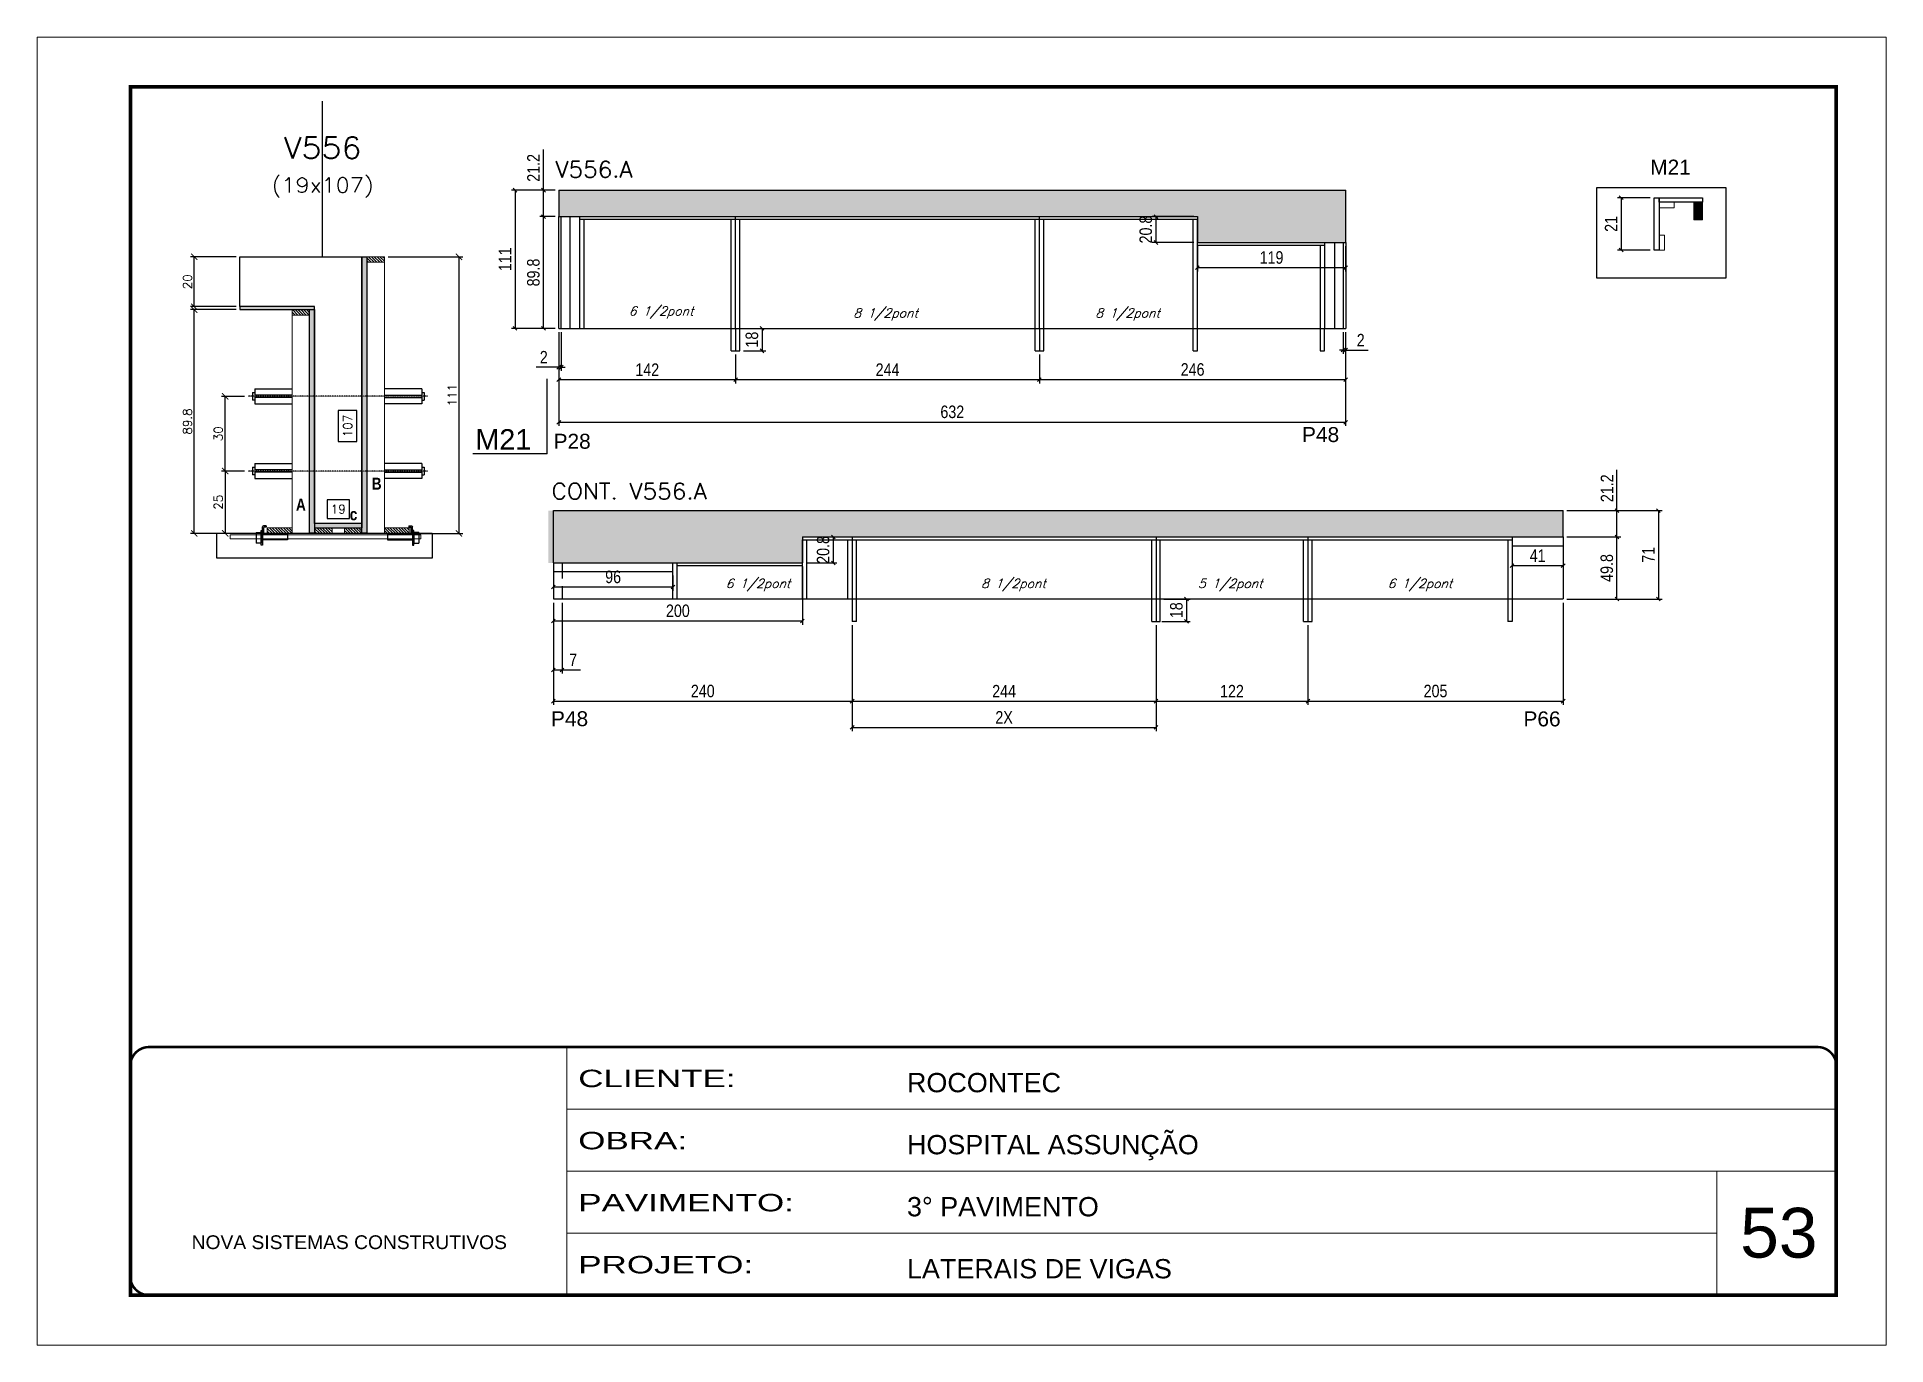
# Model space of a CAD drawing. Extents: x -21493 to -15213, y -12134 to 11887.
# Drawn here: x -21493 to -20008, y -4094 to -3044 of the extents above; entities that cross this region are included whole.
import ezdxf
from ezdxf.enums import TextEntityAlignment as Align

# ---------------------------------------------------------------- set-up
doc = ezdxf.new("R2010")
doc.units = 0
for name, pattern in [('CONTINUO', [0]), ('DASHED', [0.75, 0.5, -0.25]), ('HIDDEN', [0.375, 0.25, -0.125])]:
    doc.linetypes.add(name, pattern=pattern)
for name, color, linetype in [('5', 5, 'Continuous'), ('barrote', 251, 'Continuous'), ('COTA', 241, 'Continuous'), ('Cota Seção (2x)', 4, 'Continuous'), ('detalhes', 4, 'Continuous'), ('NOMENCLATURA', 7, 'Continuous'), ('Painéis', 200, 'Continuous'), ('presilha', 1, 'Continuous'), ('SARR_2.2x7', 40, 'Continuous'), ('SARR_3.5x7', 81, 'Continuous'), ('TENSOR', 3, 'Continuous'), ('texto', 7, 'Continuous'), ('Texto de Titulo', 7, 'Continuous'), ('Texto Qtd Sarr', 242, 'Continuous')]:
    doc.layers.add(name, color=color, linetype=linetype)
for name, color, linetype, lineweight in [('CARIMBO', 255, 'Continuous', 9), ('CONCRETO', 251, 'Continuous', 25), ('Folhas', 255, 'Continuous', 9), ('Hachura', 251, 'Continuous', 9), ('Madeira', 126, 'Continuous', 18), ('Sarr 2.2x7', 40, 'Continuous', 9), ('SARRAFO DE PRESSAO', 251, 'DASHED', 9), ('SCO-___-LAJ', 2, 'Continuous', 0), ('Texto Seção', 7, 'Continuous', 15)]:
    doc.layers.add(name, color=color, linetype=linetype, lineweight=lineweight)
doc.styles.add('ARIAL', font='arial.ttf')
doc.styles.add('COTA TECNICA', font='techl___.ttf', dxfattribs={"height": 10})
doc.styles.add('REGUA-120', font='ROMANS.shx', dxfattribs={"height": 15})
doc.styles.add('Romans', font='romans.shx')
doc.styles.get("Standard").update_dxf_attribs({"font": 'arial.ttf'})
doc.styles.add('TECNICA', font='techb___.ttf', dxfattribs={"height": 10})
doc.styles.add('Tecnologia', font='')
doc.styles.get('Tecnologia').set_extended_font_data('Forgotten Futurist')
doc.dimstyles.new('Cota Seção (2x)', dxfattribs={"dimtxt": 7, "dimasz": 5, "dimexe": 3, "dimexo": 3, "dimgap": 2, "dimtad": 3, "dimdec": 1, "dimlfac": 0.5, "dimzin": 12, "dimdsep": 46, "dimtxsty": 'Romans', "dimblk": 'ARCHTICK', "dimcen": 0, "dimclrd": 4, "dimclre": 4, "dimclrt": 1, "dimadec": 1, "dimazin": 3, "dimtfac": 1, "dimtdec": 1, "dimtmove": 0, "dimatfit": 3, "dimldrblk": 'OBLIQUE', "dimfxl": 1, "dimtolj": 1, "dimtzin": 12, "dimarcsym": 0})
doc.dimstyles.new('Cota Seção interna', dxfattribs={"dimtxt": 7, "dimasz": 6, "dimexe": 0.18, "dimexo": 2, "dimgap": -4, "dimtad": 3, "dimdec": 1, "dimlfac": 0.5, "dimzin": 12, "dimdsep": 46, "dimtxsty": 'Romans', "dimblk": 'ARCHTICK', "dimcen": 0.09, "dimse1": 1, "dimse2": 1, "dimsd1": 1, "dimsd2": 1, "dimclrd": 180, "dimclre": 5, "dimclrt": 1, "dimadec": 0, "dimazin": 3, "dimtfac": 1, "dimtdec": 1, "dimtofl": 0, "dimtmove": 0, "dimatfit": 3, "dimldrblk": 'ARCHTICK', "dimfxl": 1, "dimtolj": 1, "dimtzin": 0, "dimarcsym": 0})
doc.dimstyles.new('PAINEL', dxfattribs={"dimtxt": 10, "dimasz": 3, "dimexe": 3, "dimexo": 3, "dimgap": 3, "dimtad": 1, "dimdec": 1, "dimzin": 12, "dimdsep": 46, "dimtxsty": 'COTA TECNICA', "dimblk1": 'OBLIQUE', "dimblk2": 'OBLIQUE', "dimsah": 1, "dimcen": 0.9, "dimclrd": 4, "dimclre": 4, "dimclrt": 240, "dimadec": 1, "dimazin": 3, "dimtfac": 1, "dimtdec": 1, "dimtmove": 0, "dimatfit": 3, "dimfxl": 1, "dimtolj": 1, "dimtzin": 12, "dimarcsym": 0})

msp = doc.modelspace()

# ---------------------------------------------------------------- texts
at = {"layer": '5', "color": 7, "linetype": 'Continuous'}
msp.add_text('M21', height=12, rotation=359.99996, dxfattribs=at).set_placement((-20197.78, -3154.72))
at = {"layer": '5', "linetype": 'Continuous'}
for s, p in [('P28', (-21078.51, -3374.77)), ('P48', (-20477.42, -3369.39)), ('P48', (-21080.58, -3597.48)), ('P66', (-20299.59, -3597.64))]:
    msp.add_text(s, height=12, rotation=0.00004, dxfattribs=at).set_placement(p)
at = {"layer": 'CARIMBO', "style": 'ARIAL'}
msp.add_text('53', height=40, dxfattribs=at).set_placement((-20125.55, -4024.1))
at = {"layer": 'detalhes', "style": 'TECNICA'}
for s, p in [('B', (-21224.6, -3407.63)), ('A', (-21285.43, -3424.47)), ('c', (-21242.25, -3432.17))]:
    msp.add_text(s, height=9.6, dxfattribs=at).set_placement(p)
at = {"layer": 'NOMENCLATURA', "linetype": 'Continuous'}
msp.add_text('M21', height=16.5, rotation=360, dxfattribs=at).set_placement((-21141.28, -3375.55))
at = {"layer": 'texto', "color": 2, "char_height": 7.2737, "attachment_point": 5, "style": 'Romans'}
for s, insert in [('{\\Q19;\\C256;6 1/2pont}', (-20992.18, -3265.41)), ('{\\Q19;\\C256;8 1/2pont}', (-20811.87, -3266.95)), ('{\\Q19;\\C256;8 1/2pont}', (-20617.51, -3266.95)), ('{\\Q19;\\C256;6 1/2pont}', (-20914.33, -3484.13)), ('{\\Q19;\\C256;8 1/2pont}', (-20709.16, -3484.13)), ('{\\Q19;\\C256;5 1/2pont}', (-20535.05, -3484.13)), ('{\\Q19;\\C256;6 1/2pont}', (-20382.69, -3484.13))]:
    msp.add_mtext(s, dxfattribs=dict(at, insert=insert))
at = {"layer": 'Texto Seção', "style": 'REGUA-120', "width": 1.05}
for s, p in [('V556.A', (-21077.01, -3157.03)), ('CONT. V556.A', (-21080.12, -3415.36))]:
    msp.add_text(s, height=13, dxfattribs=at).set_placement(p)

# ---------------------------------------------------------------- blocks, each defined once
blk = doc.blocks.new('_Oblique')
at = {"color": 0, "linetype": 'ByBlock', "lineweight": -2}
blk.add_line((-0.5, -0.5), (0.5, 0.5), dxfattribs=at)
blk = doc.blocks.new('*D655')
at = {"layer": 'COTA', "color": 4, "lineweight": -2, "ltscale": 25, "transparency": 16777216}
for p, q in [((-20444.4, -3281.2), (-20444.4, -3298.6)), ((-20442.4, -3281.2), (-20442.4, -3298.6)), ((-20444.4, -3295.6), (-20447.4, -3295.6)), ((-20444.4, -3295.6), (-20442.4, -3295.6)), ((-20442.4, -3295.6), (-20424.2, -3295.6))]:
    blk.add_line(p, q, dxfattribs=at)
at = {"layer": 'Defpoints', "color": 0, "ltscale": 25, "transparency": 16777216}
for p in [(-20444.4, -3278.2), (-20442.4, -3278.2), (-20442.4, -3295.6)]:
    blk.add_point(p, dxfattribs=at)
at = {"layer": 'COTA', "color": 4, "lineweight": -2, "ltscale": 25, "transparency": 16777216, "xscale": 3, "yscale": 3, "zscale": 3}
blk.add_blockref('_Oblique', (-20444.4, -3295.6), dxfattribs=at)
at = {"layer": 'COTA', "color": 4, "lineweight": -2, "ltscale": 25, "transparency": 16777216, "xscale": 3, "yscale": 3, "zscale": 3, "rotation": 180}
blk.add_blockref('_Oblique', (-20442.4, -3295.6), dxfattribs=at)
at = {"layer": 'COTA', "color": 240, "ltscale": 25, "transparency": 16777216, "insert": (-20430.3, -3287.6), "char_height": 10, "attachment_point": 5, "style": 'COTA TECNICA'}
blk.add_mtext('\\A1;2', dxfattribs=at)
blk = doc.blocks.new('*D656')
at = {"layer": 'COTA', "color": 4, "lineweight": -2, "ltscale": 25, "transparency": 16777216}
for p, q in [((-21074.3, -3281.2), (-21074.3, -3322.3)), ((-20932.3, -3299.2), (-20932.3, -3322.3)), ((-21074.3, -3319.3), (-20932.3, -3319.3))]:
    blk.add_line(p, q, dxfattribs=at)
at = {"layer": 'Defpoints', "color": 0, "ltscale": 25, "transparency": 16777216}
for p in [(-21074.3, -3278.2), (-20932.3, -3296.2), (-20932.3, -3319.3)]:
    blk.add_point(p, dxfattribs=at)
at = {"layer": 'COTA', "color": 4, "lineweight": -2, "ltscale": 25, "transparency": 16777216, "xscale": 3, "yscale": 3, "zscale": 3, "rotation": 180}
blk.add_blockref('_Oblique', (-21074.3, -3319.3), dxfattribs=at)
at = {"layer": 'COTA', "color": 4, "lineweight": -2, "ltscale": 25, "transparency": 16777216, "xscale": 3, "yscale": 3, "zscale": 3}
blk.add_blockref('_Oblique', (-20932.3, -3319.3), dxfattribs=at)
at = {"layer": 'COTA', "color": 240, "ltscale": 25, "transparency": 16777216, "insert": (-21003.3, -3311.3), "char_height": 10, "attachment_point": 5, "style": 'COTA TECNICA'}
blk.add_mtext('\\A1;142', dxfattribs=at)
blk = doc.blocks.new('*D62')
at = {"layer": 'COTA', "color": 4, "lineweight": -2, "ltscale": 25, "transparency": 16777216}
for p, q in [((-20932.3, -3299.2), (-20932.3, -3322.3)), ((-20688.3, -3299.2), (-20688.3, -3322.3)), ((-20932.3, -3319.3), (-20688.3, -3319.3))]:
    blk.add_line(p, q, dxfattribs=at)
at = {"layer": 'Defpoints', "color": 0, "ltscale": 25, "transparency": 16777216}
for p in [(-20932.3, -3296.2), (-20688.3, -3296.2), (-20688.3, -3319.3)]:
    blk.add_point(p, dxfattribs=at)
at = {"layer": 'COTA', "color": 4, "lineweight": -2, "ltscale": 25, "transparency": 16777216, "xscale": 3, "yscale": 3, "zscale": 3, "rotation": 180}
blk.add_blockref('_Oblique', (-20932.3, -3319.3), dxfattribs=at)
at = {"layer": 'COTA', "color": 4, "lineweight": -2, "ltscale": 25, "transparency": 16777216, "xscale": 3, "yscale": 3, "zscale": 3}
blk.add_blockref('_Oblique', (-20688.3, -3319.3), dxfattribs=at)
at = {"layer": 'COTA', "color": 240, "ltscale": 25, "transparency": 16777216, "insert": (-20810.3, -3311.3), "char_height": 10, "attachment_point": 5, "style": 'COTA TECNICA'}
blk.add_mtext('\\A1;244', dxfattribs=at)
blk = doc.blocks.new('*D63')
at = {"layer": 'COTA', "color": 4, "lineweight": -2, "ltscale": 25, "transparency": 16777216}
for p, q in [((-20442.4, -3281.2), (-20442.4, -3322.3)), ((-20688.3, -3299.2), (-20688.3, -3322.3)), ((-20688.3, -3319.3), (-20442.4, -3319.3))]:
    blk.add_line(p, q, dxfattribs=at)
at = {"layer": 'Defpoints', "color": 0, "ltscale": 25, "transparency": 16777216}
for p in [(-20442.4, -3278.2), (-20688.3, -3296.2), (-20442.4, -3319.3)]:
    blk.add_point(p, dxfattribs=at)
at = {"layer": 'COTA', "color": 4, "lineweight": -2, "ltscale": 25, "transparency": 16777216, "xscale": 3, "yscale": 3, "zscale": 3, "rotation": 180}
blk.add_blockref('_Oblique', (-20688.3, -3319.3), dxfattribs=at)
at = {"layer": 'COTA', "color": 4, "lineweight": -2, "ltscale": 25, "transparency": 16777216, "xscale": 3, "yscale": 3, "zscale": 3}
blk.add_blockref('_Oblique', (-20442.4, -3319.3), dxfattribs=at)
at = {"layer": 'COTA', "color": 240, "ltscale": 25, "transparency": 16777216, "insert": (-20565.3, -3311.2), "char_height": 10, "attachment_point": 5, "style": 'COTA TECNICA'}
blk.add_mtext('\\A1;246', dxfattribs=at)
blk = doc.blocks.new('*D657')
at = {"layer": 'COTA', "color": 4, "lineweight": -2, "ltscale": 25, "transparency": 16777216}
for p, q in [((-20561.4, -3212.2), (-20561.4, -3232.4)), ((-20442.4, -3212.2), (-20442.4, -3232.4)), ((-20561.4, -3229.4), (-20442.4, -3229.4))]:
    blk.add_line(p, q, dxfattribs=at)
at = {"layer": 'Defpoints', "color": 0, "ltscale": 25, "transparency": 16777216}
for p in [(-20561.4, -3209.2), (-20442.4, -3209.2), (-20442.4, -3229.4)]:
    blk.add_point(p, dxfattribs=at)
at = {"layer": 'COTA', "color": 4, "lineweight": -2, "ltscale": 25, "transparency": 16777216, "xscale": 3, "yscale": 3, "zscale": 3, "rotation": 180}
blk.add_blockref('_Oblique', (-20561.4, -3229.4), dxfattribs=at)
at = {"layer": 'COTA', "color": 4, "lineweight": -2, "ltscale": 25, "transparency": 16777216, "xscale": 3, "yscale": 3, "zscale": 3}
blk.add_blockref('_Oblique', (-20442.4, -3229.4), dxfattribs=at)
at = {"layer": 'COTA', "color": 240, "ltscale": 25, "transparency": 16777216, "insert": (-20501.9, -3221.3), "char_height": 10, "attachment_point": 5, "style": 'COTA TECNICA'}
blk.add_mtext('\\A1;119', dxfattribs=at)
blk = doc.blocks.new('*D64')
at = {"layer": 'COTA', "color": 4, "lineweight": -2, "ltscale": 25, "transparency": 16777216}
for p, q in [((-21078.7, -3498.4), (-21078.7, -3580.4)), ((-20838.7, -3516.4), (-20838.7, -3580.4)), ((-21078.7, -3577.4), (-20838.7, -3577.4))]:
    blk.add_line(p, q, dxfattribs=at)
at = {"layer": 'Defpoints', "color": 0, "ltscale": 25, "transparency": 16777216}
for p in [(-21078.7, -3495.4), (-20838.7, -3513.4), (-20838.7, -3577.4)]:
    blk.add_point(p, dxfattribs=at)
at = {"layer": 'COTA', "color": 4, "lineweight": -2, "ltscale": 25, "transparency": 16777216, "xscale": 3, "yscale": 3, "zscale": 3, "rotation": 180}
blk.add_blockref('_Oblique', (-21078.7, -3577.4), dxfattribs=at)
at = {"layer": 'COTA', "color": 4, "lineweight": -2, "ltscale": 25, "transparency": 16777216, "xscale": 3, "yscale": 3, "zscale": 3}
blk.add_blockref('_Oblique', (-20838.7, -3577.4), dxfattribs=at)
at = {"layer": 'COTA', "color": 240, "ltscale": 25, "transparency": 16777216, "insert": (-20958.7, -3569.3), "char_height": 10, "attachment_point": 5, "style": 'COTA TECNICA'}
blk.add_mtext('\\A1;240', dxfattribs=at)
blk = doc.blocks.new('*D65')
at = {"layer": 'COTA', "color": 4, "lineweight": -2, "ltscale": 25, "transparency": 16777216}
for p, q in [((-20838.7, -3516.4), (-20838.7, -3580.4)), ((-20594.7, -3516.4), (-20594.7, -3580.4)), ((-20838.7, -3577.4), (-20594.7, -3577.4))]:
    blk.add_line(p, q, dxfattribs=at)
at = {"layer": 'Defpoints', "color": 0, "ltscale": 25, "transparency": 16777216}
for p in [(-20838.7, -3513.4), (-20594.7, -3513.4), (-20594.7, -3577.4)]:
    blk.add_point(p, dxfattribs=at)
at = {"layer": 'COTA', "color": 4, "lineweight": -2, "ltscale": 25, "transparency": 16777216, "xscale": 3, "yscale": 3, "zscale": 3, "rotation": 180}
blk.add_blockref('_Oblique', (-20838.7, -3577.4), dxfattribs=at)
at = {"layer": 'COTA', "color": 4, "lineweight": -2, "ltscale": 25, "transparency": 16777216, "xscale": 3, "yscale": 3, "zscale": 3}
blk.add_blockref('_Oblique', (-20594.7, -3577.4), dxfattribs=at)
at = {"layer": 'COTA', "color": 240, "ltscale": 25, "transparency": 16777216, "insert": (-20716.7, -3569.4), "char_height": 10, "attachment_point": 5, "style": 'COTA TECNICA'}
blk.add_mtext('\\A1;244', dxfattribs=at)
blk = doc.blocks.new('titulo1')
at = {"layer": 'Defpoints', "color": 252, "linetype": 'HIDDEN', "ltscale": 2}
blk.add_line((0, 0), (0, 125), dxfattribs=at)
at = {"layer": 'Defpoints', "style": 'Romans', "oblique": 15}
blk.add_attdef('FOLHA', text='', height=10, dxfattribs=at).set_placement((0, 15.6), align=Align.MIDDLE_CENTER)
at = {"layer": 'Texto Qtd Sarr', "color": 3, "style": 'Romans', "oblique": 15}
for tag, height, p in [('TITULO', 17, (0, 71.4)), ('SEÇÃO', 12, (0, 41.5))]:
    blk.add_attdef(tag, text='', height=height, dxfattribs=at).set_placement(p, align=Align.MIDDLE_CENTER)
blk = doc.blocks.new('_ArchTick')
at = {"color": 0, "linetype": 'ByBlock', "const_width": 0.15}
blk.add_lwpolyline([(-0.5, -0.5), (0.5, 0.5)], dxfattribs=at)
blk = doc.blocks.new('*D66')
at = {"layer": 'COTA', "color": 4, "lineweight": -2, "transparency": 16777216}
for p, q in [((-21333.4, -3263.1), (-21370.1, -3263.1)), ((-21367.1, -3442.7), (-21367.1, -3263.1)), ((-21315.8, -3442.7), (-21370.1, -3442.7))]:
    blk.add_line(p, q, dxfattribs=at)
at = {"layer": 'Defpoints', "color": 0, "transparency": 16777216}
for p in [(-21367.1, -3263.1), (-21330.4, -3263.1), (-21312.8, -3442.7)]:
    blk.add_point(p, dxfattribs=at)
at = {"layer": 'COTA', "color": 4, "lineweight": -2, "transparency": 16777216, "xscale": 5, "yscale": 5, "zscale": 5}
for p, rotation in [((-21367.1, -3263.1), 90), ((-21367.1, -3442.7), 270)]:
    blk.add_blockref('_ArchTick', p, dxfattribs=dict(at, rotation=rotation))
at = {"layer": 'COTA', "color": 1, "transparency": 16777216, "insert": (-21372.6, -3352.9), "char_height": 7, "attachment_point": 5, "rotation": 90, "style": 'Romans'}
blk.add_mtext('\\A1;89.8', dxfattribs=at)
blk = doc.blocks.new('*D67')
at = {"layer": 'COTA', "color": 4, "lineweight": -2, "transparency": 16777216}
for p, q in [((-21333.4, -3220.7), (-21370.1, -3220.7)), ((-21367.1, -3260.7), (-21367.1, -3220.7)), ((-21333.4, -3260.7), (-21370.1, -3260.7))]:
    blk.add_line(p, q, dxfattribs=at)
at = {"layer": 'Defpoints', "color": 0, "transparency": 16777216}
for p in [(-21367.1, -3220.7), (-21330.4, -3220.7), (-21330.4, -3260.7)]:
    blk.add_point(p, dxfattribs=at)
at = {"layer": 'COTA', "color": 4, "lineweight": -2, "transparency": 16777216, "xscale": 5, "yscale": 5, "zscale": 5}
for p, rotation in [((-21367.1, -3220.7), 90), ((-21367.1, -3260.7), 270)]:
    blk.add_blockref('_ArchTick', p, dxfattribs=dict(at, rotation=rotation))
at = {"layer": 'COTA', "color": 1, "transparency": 16777216, "insert": (-21372.6, -3240.7), "char_height": 7, "attachment_point": 5, "rotation": 90, "style": 'Romans'}
blk.add_mtext('\\A1;20', dxfattribs=at)
blk = doc.blocks.new('*D68')
at = {"layer": 'Cota Seção (2x)', "color": 180, "lineweight": -2, "transparency": 16777216}
for p, q in [((-21236.4, -3344), (-21251.4, -3344)), ((-21251.4, -3344), (-21251.4, -3369)), ((-21236.4, -3369), (-21236.4, -3344)), ((-21251.4, -3369), (-21236.4, -3369))]:
    blk.add_line(p, q, dxfattribs=at)
at = {"layer": 'Defpoints', "color": 0, "transparency": 16777216}
for p in [(-21270.4, -3220.7), (-21232.4, -3220.7), (-21270.4, -3434.7)]:
    blk.add_point(p, dxfattribs=at)
at = {"layer": 'Cota Seção (2x)', "color": 1, "transparency": 16777216, "insert": (-21243.9, -3356.5), "char_height": 7, "attachment_point": 5, "rotation": 90, "style": 'Romans'}
blk.add_mtext('\\A1;107', dxfattribs=at)
blk = doc.blocks.new('PRESILHA METÁLICA 1')
at = {"layer": 'presilha'}
for p, q in [((0, 13), (6, 13)), ((0, 13), (0, 0)), ((6, 0), (0, 0)), ((6, 15.5), (7.5, 15.5)), ((6, -2.5), (6, 15.5)), ((6, 13), (6, 0)), ((7.5, 10.6), (7.5, 19.9)), ((7.5, 15.5), (7.5, -2.5)), ((37.5, 4.1), (7.5, 4.1)), ((12, 21), (8.6, 21)), ((9, 11.6), (9, 18.9)), ((12, 19.5), (9.6, 19.5)), ((37.5, 11), (9.6, 11)), ((12, 21), (12, 19.5)), ((37.5, 11), (37.5, 4.1)), ((7.5, -2.5), (6, -2.5))]:
    blk.add_line(p, q, dxfattribs=at)
for centre, radius, start, end in [((8.6, 19.9), 1.14, 90, 180), ((9.6, 18.9), 0.57, 90, 180), ((9.6, 11.6), 0.57, 180, 270)]:
    blk.add_arc(centre, radius, start, end, dxfattribs=at)
blk = doc.blocks.new('*D69')
at = {"layer": 'Cota Seção (2x)', "color": 180, "lineweight": -2, "transparency": 16777216}
for p, q in [((-21242.4, -3415.7), (-21260.4, -3415.7)), ((-21260.4, -3415.7), (-21260.4, -3430.7)), ((-21242.4, -3430.7), (-21242.4, -3415.7)), ((-21260.4, -3430.7), (-21242.4, -3430.7))]:
    blk.add_line(p, q, dxfattribs=at)
at = {"layer": 'Defpoints', "color": 0, "transparency": 16777216}
for p in [(-21270.4, -3434.7), (-21270.4, -3442.7), (-21232.4, -3442.7)]:
    blk.add_point(p, dxfattribs=at)
at = {"layer": 'Cota Seção (2x)', "color": 1, "transparency": 16777216, "insert": (-21251.4, -3423.2), "char_height": 7, "attachment_point": 5, "style": 'Romans'}
blk.add_mtext('\\A1;19', dxfattribs=at)
blk = doc.blocks.new('*D70')
at = {"layer": 'COTA', "color": 4, "lineweight": -2, "transparency": 16777216}
for p, q in [((-21211.4, -3220.7), (-21151.5, -3220.7)), ((-21154.5, -3220.7), (-21154.5, -3442.7)), ((-21211.4, -3442.7), (-21151.5, -3442.7))]:
    blk.add_line(p, q, dxfattribs=at)
at = {"layer": 'Defpoints', "color": 0, "transparency": 16777216}
for p in [(-21214.4, -3220.7), (-21214.4, -3442.7), (-21154.5, -3442.7)]:
    blk.add_point(p, dxfattribs=at)
at = {"layer": 'COTA', "color": 4, "lineweight": -2, "transparency": 16777216, "xscale": 5, "yscale": 5, "zscale": 5}
for p, rotation in [((-21154.5, -3220.7), 90), ((-21154.5, -3442.7), 270)]:
    blk.add_blockref('_ArchTick', p, dxfattribs=dict(at, rotation=rotation))
at = {"layer": 'COTA', "color": 1, "transparency": 16777216, "insert": (-21160, -3331.7), "char_height": 7, "attachment_point": 5, "rotation": 90, "style": 'Romans'}
blk.add_mtext('\\A1;111', dxfattribs=at)
blk = doc.blocks.new('*D71')
at = {"layer": 'COTA', "color": 4, "lineweight": -2, "transparency": 16777216}
for p, q in [((-21326.7, -3392.7), (-21345.3, -3392.7)), ((-21342.3, -3392.7), (-21342.3, -3442.7)), ((-21326.7, -3442.7), (-21345.3, -3442.7))]:
    blk.add_line(p, q, dxfattribs=at)
at = {"layer": 'Defpoints', "color": 0, "transparency": 16777216}
for p in [(-21323.7, -3392.7), (-21342.3, -3442.7), (-21323.7, -3442.7)]:
    blk.add_point(p, dxfattribs=at)
at = {"layer": 'COTA', "color": 4, "lineweight": -2, "transparency": 16777216, "xscale": 5, "yscale": 5, "zscale": 5}
for p, rotation in [((-21342.3, -3392.7), 90), ((-21342.3, -3442.7), 270)]:
    blk.add_blockref('_ArchTick', p, dxfattribs=dict(at, rotation=rotation))
at = {"layer": 'COTA', "color": 1, "transparency": 16777216, "insert": (-21347.8, -3417.7), "char_height": 7, "attachment_point": 5, "rotation": 90, "style": 'Romans'}
blk.add_mtext('\\A1;25', dxfattribs=at)
blk = doc.blocks.new('*D658')
at = {"layer": 'Defpoints', "color": 0, "linetype": 'ByBlock', "transparency": 16777216}
for p in [(-20194.7, -3173.3), (-20221.1, -3215.3), (-20194.7, -3215.3)]:
    blk.add_point(p, dxfattribs=at)
at = {"layer": 'Sarr 2.2x7', "color": 4, "linetype": 'ByBlock', "lineweight": -2, "transparency": 16777216}
for p, q in [((-20197.7, -3173.3), (-20224.1, -3173.3)), ((-20221.1, -3173.3), (-20221.1, -3215.3)), ((-20197.7, -3215.3), (-20224.1, -3215.3))]:
    blk.add_line(p, q, dxfattribs=at)
at = {"layer": 'Sarr 2.2x7', "color": 4, "linetype": 'ByBlock', "lineweight": -2, "transparency": 16777216, "xscale": 3, "yscale": 3, "zscale": 3}
for p, rotation in [((-20221.1, -3173.3), 90), ((-20221.1, -3215.3), 270)]:
    blk.add_blockref('_Oblique', p, dxfattribs=dict(at, rotation=rotation))
at = {"layer": 'Sarr 2.2x7', "color": 240, "linetype": 'ByBlock', "transparency": 16777216, "insert": (-20229.2, -3194.3), "char_height": 10, "attachment_point": 5, "rotation": 90, "style": 'COTA TECNICA'}
blk.add_mtext('\\A1;21', dxfattribs=at)
blk = doc.blocks.new('*D628')
at = {"layer": 'COTA', "color": 4, "lineweight": -2, "ltscale": 25, "transparency": 16777216}
for p, q in [((-21074.3, -3281.2), (-21074.3, -3312.3)), ((-21072.3, -3281.2), (-21072.3, -3312.3)), ((-21074.3, -3309.3), (-21092.4, -3309.3)), ((-21072.3, -3309.3), (-21074.3, -3309.3)), ((-21072.3, -3309.3), (-21069.3, -3309.3))]:
    blk.add_line(p, q, dxfattribs=at)
at = {"layer": 'Defpoints', "color": 0, "ltscale": 25, "transparency": 16777216}
for p in [(-21074.3, -3278.2), (-21072.3, -3278.2), (-21074.3, -3309.3)]:
    blk.add_point(p, dxfattribs=at)
at = {"layer": 'COTA', "color": 4, "lineweight": -2, "ltscale": 25, "transparency": 16777216, "xscale": 3, "yscale": 3, "zscale": 3}
blk.add_blockref('_Oblique', (-21074.3, -3309.3), dxfattribs=at)
at = {"layer": 'COTA', "color": 4, "lineweight": -2, "ltscale": 25, "transparency": 16777216, "xscale": 3, "yscale": 3, "zscale": 3, "rotation": 180}
blk.add_blockref('_Oblique', (-21072.3, -3309.3), dxfattribs=at)
at = {"layer": 'COTA', "color": 240, "ltscale": 25, "transparency": 16777216, "insert": (-21086.4, -3301.3), "char_height": 10, "attachment_point": 5, "style": 'COTA TECNICA'}
blk.add_mtext('\\A1;2', dxfattribs=at)
blk = doc.blocks.new('*D629')
at = {"layer": 'COTA', "color": 4, "lineweight": -2, "ltscale": 25, "transparency": 16777216}
for p, q in [((-21086.6, -3167.2), (-21086.6, -3134.5)), ((-21077.3, -3167.2), (-21089.6, -3167.2)), ((-21086.6, -3188.4), (-21086.6, -3167.2)), ((-21077.3, -3188.4), (-21089.6, -3188.4))]:
    blk.add_line(p, q, dxfattribs=at)
at = {"layer": 'Defpoints', "color": 0, "ltscale": 25, "transparency": 16777216}
for p in [(-21086.6, -3167.2), (-21074.3, -3167.2), (-21074.3, -3188.4)]:
    blk.add_point(p, dxfattribs=at)
at = {"layer": 'COTA', "color": 4, "lineweight": -2, "ltscale": 25, "transparency": 16777216, "xscale": 3, "yscale": 3, "zscale": 3}
for p, rotation in [((-21086.6, -3167.2), 90), ((-21086.6, -3188.4), 270)]:
    blk.add_blockref('_Oblique', p, dxfattribs=dict(at, rotation=rotation))
at = {"layer": 'COTA', "color": 240, "ltscale": 25, "transparency": 16777216, "insert": (-21094.7, -3149.3), "char_height": 10, "attachment_point": 5, "rotation": 90, "style": 'COTA TECNICA'}
blk.add_mtext('\\A1;21.2', dxfattribs=at)
blk = doc.blocks.new('*D630')
at = {"layer": 'COTA', "color": 4, "lineweight": -2, "ltscale": 25, "transparency": 16777216}
for p, q in [((-21077.3, -3188.4), (-21089.6, -3188.4)), ((-21086.6, -3278.2), (-21086.6, -3188.4)), ((-21077.3, -3278.2), (-21089.6, -3278.2))]:
    blk.add_line(p, q, dxfattribs=at)
at = {"layer": 'Defpoints', "color": 0, "ltscale": 25, "transparency": 16777216}
for p in [(-21086.6, -3188.4), (-21074.3, -3188.4), (-21074.3, -3278.2)]:
    blk.add_point(p, dxfattribs=at)
at = {"layer": 'COTA', "color": 4, "lineweight": -2, "ltscale": 25, "transparency": 16777216, "xscale": 3, "yscale": 3, "zscale": 3}
for p, rotation in [((-21086.6, -3188.4), 90), ((-21086.6, -3278.2), 270)]:
    blk.add_blockref('_Oblique', p, dxfattribs=dict(at, rotation=rotation))
at = {"layer": 'COTA', "color": 240, "ltscale": 25, "transparency": 16777216, "insert": (-21094.7, -3233.3), "char_height": 10, "attachment_point": 5, "rotation": 90, "style": 'COTA TECNICA'}
blk.add_mtext('\\A1;89.8', dxfattribs=at)
blk = doc.blocks.new('*D634')
at = {"layer": 'COTA', "color": 4, "lineweight": -2, "transparency": 16777216}
for p, q in [((-21326.7, -3332.7), (-21345.3, -3332.7)), ((-21342.3, -3392.7), (-21342.3, -3332.7)), ((-21326.7, -3392.7), (-21345.3, -3392.7))]:
    blk.add_line(p, q, dxfattribs=at)
at = {"layer": 'Defpoints', "color": 0, "transparency": 16777216}
for p in [(-21342.3, -3332.7), (-21323.7, -3332.7), (-21323.7, -3392.7)]:
    blk.add_point(p, dxfattribs=at)
at = {"layer": 'COTA', "color": 4, "lineweight": -2, "transparency": 16777216, "xscale": 5, "yscale": 5, "zscale": 5}
for p, rotation in [((-21342.3, -3332.7), 90), ((-21342.3, -3392.7), 270)]:
    blk.add_blockref('_ArchTick', p, dxfattribs=dict(at, rotation=rotation))
at = {"layer": 'COTA', "color": 1, "transparency": 16777216, "insert": (-21347.8, -3362.7), "char_height": 7, "attachment_point": 5, "rotation": 90, "style": 'Romans'}
blk.add_mtext('\\A1;30', dxfattribs=at)
blk = doc.blocks.new('*D635')
at = {"layer": 'COTA', "color": 4, "lineweight": -2, "ltscale": 25, "transparency": 16777216}
for p, q in [((-20564.4, -3188.4), (-20597.8, -3188.4)), ((-20594.8, -3188.4), (-20594.8, -3209.2)), ((-20564.4, -3209.2), (-20597.8, -3209.2))]:
    blk.add_line(p, q, dxfattribs=at)
at = {"layer": 'Defpoints', "color": 0, "ltscale": 25, "transparency": 16777216}
for p in [(-20561.4, -3188.4), (-20594.8, -3209.2), (-20561.4, -3209.2)]:
    blk.add_point(p, dxfattribs=at)
at = {"layer": 'COTA', "color": 4, "lineweight": -2, "ltscale": 25, "transparency": 16777216, "xscale": 3, "yscale": 3, "zscale": 3}
for p, rotation in [((-20594.8, -3188.4), 90), ((-20594.8, -3209.2), 270)]:
    blk.add_blockref('_Oblique', p, dxfattribs=dict(at, rotation=rotation))
at = {"layer": 'COTA', "color": 240, "ltscale": 25, "transparency": 16777216, "insert": (-20602.9, -3198.8), "char_height": 10, "attachment_point": 5, "rotation": 90, "style": 'COTA TECNICA'}
blk.add_mtext('\\A1;20.8', dxfattribs=at)
blk = doc.blocks.new('*D636')
at = {"layer": 'COTA', "color": 4, "lineweight": -2, "ltscale": 25, "transparency": 16777216}
for p, q in [((-21074.3, -3281.2), (-21074.3, -3356.5)), ((-20442.4, -3281.2), (-20442.4, -3356.5)), ((-21074.3, -3353.5), (-20442.4, -3353.5))]:
    blk.add_line(p, q, dxfattribs=at)
at = {"layer": 'Defpoints', "color": 0, "ltscale": 25, "transparency": 16777216}
for p in [(-21074.3, -3278.2), (-20442.4, -3278.2), (-20442.4, -3353.5)]:
    blk.add_point(p, dxfattribs=at)
at = {"layer": 'COTA', "color": 4, "lineweight": -2, "ltscale": 25, "transparency": 16777216, "xscale": 3, "yscale": 3, "zscale": 3, "rotation": 180}
blk.add_blockref('_Oblique', (-21074.3, -3353.5), dxfattribs=at)
at = {"layer": 'COTA', "color": 4, "lineweight": -2, "ltscale": 25, "transparency": 16777216, "xscale": 3, "yscale": 3, "zscale": 3}
blk.add_blockref('_Oblique', (-20442.4, -3353.5), dxfattribs=at)
at = {"layer": 'COTA', "color": 240, "ltscale": 25, "transparency": 16777216, "insert": (-20758.3, -3345.2), "char_height": 10, "attachment_point": 5, "style": 'COTA TECNICA'}
blk.add_mtext('\\A1;632', dxfattribs=at)
blk = doc.blocks.new('*D637')
at = {"layer": 'COTA', "color": 4, "lineweight": -2, "ltscale": 25, "transparency": 16777216}
for p, q in [((-20925.9, -3278.2), (-20908.1, -3278.2)), ((-20911.1, -3278.2), (-20911.1, -3296.2)), ((-20925.9, -3296.2), (-20908.1, -3296.2))]:
    blk.add_line(p, q, dxfattribs=at)
at = {"layer": 'Defpoints', "color": 0, "ltscale": 25, "transparency": 16777216}
for p in [(-20928.9, -3278.2), (-20928.9, -3296.2), (-20911.1, -3296.2)]:
    blk.add_point(p, dxfattribs=at)
at = {"layer": 'COTA', "color": 4, "lineweight": -2, "ltscale": 25, "transparency": 16777216, "xscale": 3, "yscale": 3, "zscale": 3}
for p, rotation in [((-20911.1, -3278.2), 90), ((-20911.1, -3296.2), 270)]:
    blk.add_blockref('_Oblique', p, dxfattribs=dict(at, rotation=rotation))
at = {"layer": 'COTA', "color": 240, "ltscale": 25, "transparency": 16777216, "insert": (-20919.2, -3287.2), "char_height": 10, "attachment_point": 5, "rotation": 90, "style": 'COTA TECNICA'}
blk.add_mtext('\\A1;18', dxfattribs=at)
blk = doc.blocks.new('*D638')
at = {"layer": 'COTA', "color": 4, "lineweight": -2, "ltscale": 25, "transparency": 16777216}
for p, q in [((-21077.3, -3167.2), (-21112.4, -3167.2)), ((-21109.4, -3167.2), (-21109.4, -3278.2)), ((-21077.3, -3278.2), (-21112.4, -3278.2))]:
    blk.add_line(p, q, dxfattribs=at)
at = {"layer": 'Defpoints', "color": 0, "ltscale": 25, "transparency": 16777216}
for p in [(-21074.3, -3167.2), (-21109.4, -3278.2), (-21074.3, -3278.2)]:
    blk.add_point(p, dxfattribs=at)
at = {"layer": 'COTA', "color": 4, "lineweight": -2, "ltscale": 25, "transparency": 16777216, "xscale": 3, "yscale": 3, "zscale": 3}
for p, rotation in [((-21109.4, -3167.2), 90), ((-21109.4, -3278.2), 270)]:
    blk.add_blockref('_Oblique', p, dxfattribs=dict(at, rotation=rotation))
at = {"layer": 'COTA', "color": 240, "ltscale": 25, "transparency": 16777216, "insert": (-21117.5, -3222.7), "char_height": 10, "attachment_point": 5, "rotation": 90, "style": 'COTA TECNICA'}
blk.add_mtext('\\A1;111', dxfattribs=at)
blk = doc.blocks.new('*D639')
at = {"layer": 'COTA', "color": 4, "lineweight": -2, "ltscale": 25, "transparency": 16777216}
for p, q in [((-21078.7, -3498.4), (-21078.7, -3555.3)), ((-21071.7, -3498.4), (-21071.7, -3555.3)), ((-21078.7, -3552.3), (-21071.7, -3552.3)), ((-21071.7, -3552.3), (-21057, -3552.3))]:
    blk.add_line(p, q, dxfattribs=at)
at = {"layer": 'Defpoints', "color": 0, "ltscale": 25, "transparency": 16777216}
for p in [(-21078.7, -3495.4), (-21071.7, -3495.4), (-21071.7, -3552.3)]:
    blk.add_point(p, dxfattribs=at)
at = {"layer": 'COTA', "color": 4, "lineweight": -2, "ltscale": 25, "transparency": 16777216, "xscale": 3, "yscale": 3, "zscale": 3, "rotation": 180}
blk.add_blockref('_Oblique', (-21078.7, -3552.3), dxfattribs=at)
at = {"layer": 'COTA', "color": 4, "lineweight": -2, "ltscale": 25, "transparency": 16777216, "xscale": 3, "yscale": 3, "zscale": 3}
blk.add_blockref('_Oblique', (-21071.7, -3552.3), dxfattribs=at)
at = {"layer": 'COTA', "color": 240, "ltscale": 25, "transparency": 16777216, "insert": (-21062.8, -3544.2), "char_height": 10, "attachment_point": 5, "style": 'COTA TECNICA'}
blk.add_mtext('\\A1;7', dxfattribs=at)
blk = doc.blocks.new('*D640')
at = {"layer": 'COTA', "color": 4, "lineweight": -2, "ltscale": 25, "transparency": 16777216}
for p, q in [((-21078.7, -3476.4), (-21078.7, -3488.8)), ((-20982.7, -3485.8), (-21078.7, -3485.8)), ((-20982.7, -3476.4), (-20982.7, -3488.8))]:
    blk.add_line(p, q, dxfattribs=at)
at = {"layer": 'Defpoints', "color": 0, "ltscale": 25, "transparency": 16777216}
for p in [(-21078.7, -3473.4), (-20982.7, -3473.4), (-21078.7, -3485.8)]:
    blk.add_point(p, dxfattribs=at)
at = {"layer": 'COTA', "color": 4, "lineweight": -2, "ltscale": 25, "transparency": 16777216, "xscale": 3, "yscale": 3, "zscale": 3, "rotation": 180}
blk.add_blockref('_Oblique', (-21078.7, -3485.8), dxfattribs=at)
at = {"layer": 'COTA', "color": 4, "lineweight": -2, "ltscale": 25, "transparency": 16777216, "xscale": 3, "yscale": 3, "zscale": 3}
blk.add_blockref('_Oblique', (-20982.7, -3485.8), dxfattribs=at)
at = {"layer": 'COTA', "color": 240, "ltscale": 25, "transparency": 16777216, "insert": (-21030.7, -3477.7), "char_height": 10, "attachment_point": 5, "style": 'COTA TECNICA'}
blk.add_mtext('\\A1;96', dxfattribs=at)
blk = doc.blocks.new('*D686')
at = {"layer": 'COTA', "color": 4, "lineweight": -2, "ltscale": 25, "transparency": 16777216}
for p, q in [((-20594.7, -3516.4), (-20594.7, -3580.4)), ((-20472.7, -3516.4), (-20472.7, -3580.4)), ((-20594.7, -3577.4), (-20472.7, -3577.4))]:
    blk.add_line(p, q, dxfattribs=at)
at = {"layer": 'Defpoints', "color": 0, "ltscale": 25, "transparency": 16777216}
for p in [(-20594.7, -3513.4), (-20472.7, -3513.4), (-20472.7, -3577.4)]:
    blk.add_point(p, dxfattribs=at)
at = {"layer": 'COTA', "color": 4, "lineweight": -2, "ltscale": 25, "transparency": 16777216, "xscale": 3, "yscale": 3, "zscale": 3, "rotation": 180}
blk.add_blockref('_Oblique', (-20594.7, -3577.4), dxfattribs=at)
at = {"layer": 'COTA', "color": 4, "lineweight": -2, "ltscale": 25, "transparency": 16777216, "xscale": 3, "yscale": 3, "zscale": 3}
blk.add_blockref('_Oblique', (-20472.7, -3577.4), dxfattribs=at)
at = {"layer": 'COTA', "color": 240, "ltscale": 25, "transparency": 16777216, "insert": (-20533.7, -3569.4), "char_height": 10, "attachment_point": 5, "style": 'COTA TECNICA'}
blk.add_mtext('\\A1;122', dxfattribs=at)
blk = doc.blocks.new('*D687')
at = {"layer": 'COTA', "color": 4, "lineweight": -2, "ltscale": 25, "transparency": 16777216}
for p, q in [((-20838.7, -3516.4), (-20838.7, -3601.5)), ((-20594.7, -3516.4), (-20594.7, -3601.5)), ((-20838.7, -3598.5), (-20594.7, -3598.5))]:
    blk.add_line(p, q, dxfattribs=at)
at = {"layer": 'Defpoints', "color": 0, "ltscale": 25, "transparency": 16777216}
for p in [(-20838.7, -3513.4), (-20594.7, -3513.4), (-20594.7, -3598.5)]:
    blk.add_point(p, dxfattribs=at)
at = {"layer": 'COTA', "color": 4, "lineweight": -2, "ltscale": 25, "transparency": 16777216, "xscale": 3, "yscale": 3, "zscale": 3, "rotation": 180}
blk.add_blockref('_Oblique', (-20838.7, -3598.5), dxfattribs=at)
at = {"layer": 'COTA', "color": 4, "lineweight": -2, "ltscale": 25, "transparency": 16777216, "xscale": 3, "yscale": 3, "zscale": 3}
blk.add_blockref('_Oblique', (-20594.7, -3598.5), dxfattribs=at)
at = {"layer": 'COTA', "color": 240, "ltscale": 25, "transparency": 16777216, "insert": (-20716.7, -3590.4), "char_height": 10, "attachment_point": 5, "style": 'COTA TECNICA'}
blk.add_mtext('\\A1;2X', dxfattribs=at)
blk = doc.blocks.new('*D688')
at = {"layer": 'COTA', "color": 4, "lineweight": -2, "ltscale": 25, "transparency": 16777216}
for p, q in [((-20267.7, -3498.4), (-20267.7, -3580.4)), ((-20472.7, -3516.4), (-20472.7, -3580.4)), ((-20472.7, -3577.4), (-20267.7, -3577.4))]:
    blk.add_line(p, q, dxfattribs=at)
at = {"layer": 'Defpoints', "color": 0, "ltscale": 25, "transparency": 16777216}
for p in [(-20267.7, -3495.4), (-20472.7, -3513.4), (-20267.7, -3577.4)]:
    blk.add_point(p, dxfattribs=at)
at = {"layer": 'COTA', "color": 4, "lineweight": -2, "ltscale": 25, "transparency": 16777216, "xscale": 3, "yscale": 3, "zscale": 3, "rotation": 180}
blk.add_blockref('_Oblique', (-20472.7, -3577.4), dxfattribs=at)
at = {"layer": 'COTA', "color": 4, "lineweight": -2, "ltscale": 25, "transparency": 16777216, "xscale": 3, "yscale": 3, "zscale": 3}
blk.add_blockref('_Oblique', (-20267.7, -3577.4), dxfattribs=at)
at = {"layer": 'COTA', "color": 240, "ltscale": 25, "transparency": 16777216, "insert": (-20370.2, -3569.3), "char_height": 10, "attachment_point": 5, "style": 'COTA TECNICA'}
blk.add_mtext('\\A1;205', dxfattribs=at)
blk = doc.blocks.new('*D689')
at = {"layer": 'COTA', "color": 4, "lineweight": -2, "ltscale": 25, "transparency": 16777216}
for p, q in [((-20308.7, -3455.6), (-20308.7, -3471.7)), ((-20267.7, -3455.6), (-20267.7, -3471.7)), ((-20267.7, -3468.7), (-20308.7, -3468.7))]:
    blk.add_line(p, q, dxfattribs=at)
at = {"layer": 'Defpoints', "color": 0, "ltscale": 25, "transparency": 16777216}
for p in [(-20308.7, -3452.6), (-20267.7, -3452.6), (-20308.7, -3468.7)]:
    blk.add_point(p, dxfattribs=at)
at = {"layer": 'COTA', "color": 4, "lineweight": -2, "ltscale": 25, "transparency": 16777216, "xscale": 3, "yscale": 3, "zscale": 3, "rotation": 180}
blk.add_blockref('_Oblique', (-20308.7, -3468.7), dxfattribs=at)
at = {"layer": 'COTA', "color": 4, "lineweight": -2, "ltscale": 25, "transparency": 16777216, "xscale": 3, "yscale": 3, "zscale": 3}
blk.add_blockref('_Oblique', (-20267.7, -3468.7), dxfattribs=at)
at = {"layer": 'COTA', "color": 240, "ltscale": 25, "transparency": 16777216, "insert": (-20288.2, -3460.6), "char_height": 10, "attachment_point": 5, "style": 'COTA TECNICA'}
blk.add_mtext('\\A1;41', dxfattribs=at)
blk = doc.blocks.new('*D690')
at = {"layer": 'COTA', "color": 4, "lineweight": -2, "ltscale": 25, "transparency": 16777216}
for p, q in [((-20264.7, -3445.6), (-20221.5, -3445.6)), ((-20224.5, -3495.4), (-20224.5, -3445.6)), ((-20264.7, -3495.4), (-20221.5, -3495.4))]:
    blk.add_line(p, q, dxfattribs=at)
at = {"layer": 'Defpoints', "color": 0, "ltscale": 25, "transparency": 16777216}
for p in [(-20267.7, -3445.6), (-20224.5, -3445.6), (-20267.7, -3495.4)]:
    blk.add_point(p, dxfattribs=at)
at = {"layer": 'COTA', "color": 4, "lineweight": -2, "ltscale": 25, "transparency": 16777216, "xscale": 3, "yscale": 3, "zscale": 3}
for p, rotation in [((-20224.5, -3445.6), 90), ((-20224.5, -3495.4), 270)]:
    blk.add_blockref('_Oblique', p, dxfattribs=dict(at, rotation=rotation))
at = {"layer": 'COTA', "color": 240, "ltscale": 25, "transparency": 16777216, "insert": (-20232.6, -3470.5), "char_height": 10, "attachment_point": 5, "rotation": 90, "style": 'COTA TECNICA'}
blk.add_mtext('\\A1;49.8', dxfattribs=at)
blk = doc.blocks.new('*D691')
at = {"layer": 'COTA', "color": 4, "lineweight": -2, "ltscale": 25, "transparency": 16777216}
for p, q in [((-20224.5, -3424.4), (-20224.5, -3391.7)), ((-20264.7, -3424.4), (-20221.5, -3424.4)), ((-20224.5, -3445.6), (-20224.5, -3424.4)), ((-20264.7, -3445.6), (-20221.5, -3445.6))]:
    blk.add_line(p, q, dxfattribs=at)
at = {"layer": 'Defpoints', "color": 0, "ltscale": 25, "transparency": 16777216}
for p in [(-20267.7, -3424.4), (-20224.5, -3424.4), (-20267.7, -3445.6)]:
    blk.add_point(p, dxfattribs=at)
at = {"layer": 'COTA', "color": 4, "lineweight": -2, "ltscale": 25, "transparency": 16777216, "xscale": 3, "yscale": 3, "zscale": 3}
for p, rotation in [((-20224.5, -3424.4), 90), ((-20224.5, -3445.6), 270)]:
    blk.add_blockref('_Oblique', p, dxfattribs=dict(at, rotation=rotation))
at = {"layer": 'COTA', "color": 240, "ltscale": 25, "transparency": 16777216, "insert": (-20232.5, -3406.5), "char_height": 10, "attachment_point": 5, "rotation": 90, "style": 'COTA TECNICA'}
blk.add_mtext('\\A1;21.2', dxfattribs=at)
blk = doc.blocks.new('*D77')
at = {"layer": 'COTA', "color": 4, "lineweight": -2, "ltscale": 25, "transparency": 16777216}
for p, q in [((-20264.7, -3424.4), (-20188.2, -3424.4)), ((-20191.2, -3424.4), (-20191.2, -3495.4)), ((-20264.7, -3495.4), (-20188.2, -3495.4))]:
    blk.add_line(p, q, dxfattribs=at)
at = {"layer": 'Defpoints', "color": 0, "ltscale": 25, "transparency": 16777216}
for p in [(-20267.7, -3424.4), (-20267.7, -3495.4), (-20191.2, -3495.4)]:
    blk.add_point(p, dxfattribs=at)
at = {"layer": 'COTA', "color": 4, "lineweight": -2, "ltscale": 25, "transparency": 16777216, "xscale": 3, "yscale": 3, "zscale": 3}
for p, rotation in [((-20191.2, -3424.4), 90), ((-20191.2, -3495.4), 270)]:
    blk.add_blockref('_Oblique', p, dxfattribs=dict(at, rotation=rotation))
at = {"layer": 'COTA', "color": 240, "ltscale": 25, "transparency": 16777216, "insert": (-20199.3, -3459.9), "char_height": 10, "attachment_point": 5, "rotation": 90, "style": 'COTA TECNICA'}
blk.add_mtext('\\A1;71', dxfattribs=at)
blk = doc.blocks.new('*D692')
at = {"layer": 'COTA', "color": 4, "lineweight": -2, "ltscale": 25, "transparency": 16777216}
for p, q in [((-20875.7, -3445.6), (-20850.9, -3445.6)), ((-20853.9, -3445.6), (-20853.9, -3466.4)), ((-20875.7, -3466.4), (-20850.9, -3466.4))]:
    blk.add_line(p, q, dxfattribs=at)
at = {"layer": 'Defpoints', "color": 0, "ltscale": 25, "transparency": 16777216}
for p in [(-20878.7, -3445.6), (-20878.7, -3466.4), (-20853.9, -3466.4)]:
    blk.add_point(p, dxfattribs=at)
at = {"layer": 'COTA', "color": 4, "lineweight": -2, "ltscale": 25, "transparency": 16777216, "xscale": 3, "yscale": 3, "zscale": 3}
for p, rotation in [((-20853.9, -3445.6), 90), ((-20853.9, -3466.4), 270)]:
    blk.add_blockref('_Oblique', p, dxfattribs=dict(at, rotation=rotation))
at = {"layer": 'COTA', "color": 240, "ltscale": 25, "transparency": 16777216, "insert": (-20862, -3456), "char_height": 10, "attachment_point": 5, "rotation": 90, "style": 'COTA TECNICA'}
blk.add_mtext('\\A1;20.8', dxfattribs=at)
blk = doc.blocks.new('*D693')
at = {"layer": 'COTA', "color": 4, "lineweight": -2, "ltscale": 25, "transparency": 16777216}
for p, q in [((-20878.7, -3469.4), (-20878.7, -3516)), ((-21078.7, -3498.4), (-21078.7, -3516)), ((-21078.7, -3513), (-20878.7, -3513))]:
    blk.add_line(p, q, dxfattribs=at)
at = {"layer": 'Defpoints', "color": 0, "ltscale": 25, "transparency": 16777216}
for p in [(-20878.7, -3466.4), (-21078.7, -3495.4), (-20878.7, -3513)]:
    blk.add_point(p, dxfattribs=at)
at = {"layer": 'COTA', "color": 4, "lineweight": -2, "ltscale": 25, "transparency": 16777216, "xscale": 3, "yscale": 3, "zscale": 3, "rotation": 180}
blk.add_blockref('_Oblique', (-21078.7, -3513), dxfattribs=at)
at = {"layer": 'COTA', "color": 4, "lineweight": -2, "ltscale": 25, "transparency": 16777216, "xscale": 3, "yscale": 3, "zscale": 3}
blk.add_blockref('_Oblique', (-20878.7, -3513), dxfattribs=at)
at = {"layer": 'COTA', "color": 240, "ltscale": 25, "transparency": 16777216, "insert": (-20978.7, -3504.9), "char_height": 10, "attachment_point": 5, "style": 'COTA TECNICA'}
blk.add_mtext('\\A1;200', dxfattribs=at)
blk = doc.blocks.new('*D694')
at = {"layer": 'COTA', "color": 4, "lineweight": -2, "ltscale": 25, "transparency": 16777216}
for p, q in [((-20588.3, -3495.4), (-20567.2, -3495.4)), ((-20570.2, -3495.4), (-20570.2, -3513.4)), ((-20590, -3513.4), (-20567.2, -3513.4))]:
    blk.add_line(p, q, dxfattribs=at)
at = {"layer": 'Defpoints', "color": 0, "ltscale": 25, "transparency": 16777216}
for p in [(-20591.3, -3495.4), (-20593, -3513.4), (-20570.2, -3513.4)]:
    blk.add_point(p, dxfattribs=at)
at = {"layer": 'COTA', "color": 4, "lineweight": -2, "ltscale": 25, "transparency": 16777216, "xscale": 3, "yscale": 3, "zscale": 3}
for p, rotation in [((-20570.2, -3495.4), 90), ((-20570.2, -3513.4), 270)]:
    blk.add_blockref('_Oblique', p, dxfattribs=dict(at, rotation=rotation))
at = {"layer": 'COTA', "color": 240, "ltscale": 25, "transparency": 16777216, "insert": (-20578.3, -3504.4), "char_height": 10, "attachment_point": 5, "rotation": 90, "style": 'COTA TECNICA'}
blk.add_mtext('\\A1;18', dxfattribs=at)
blk = doc.blocks.new('9999999999')
at = {"color": 30, "linetype": 'CONTINUO'}
for p, q in [((98564.6, 34230.2), (98564.6, 34429.4)), ((98564.6, 34379.6), (99584, 34379.6)), ((98564.6, 34329.8), (99488, 34329.8)), ((99584, 34329.8), (99488, 34329.8)), ((99488, 34329.8), (99488, 34230.2)), ((98564.6, 34280), (99488, 34280))]:
    blk.add_line(p, q, dxfattribs=at)
at = {"color": 30, "linetype": 'CONTINUO', "const_width": 2}
blk.add_lwpolyline([(99584, 34230.2), (99584, 34414.4, 0.414214), (99569, 34429.4), (98229, 34429.4, 0.414214), (98214, 34414.4), (98214, 34245.2, 0.414214), (98229, 34230.2), (99584, 34230.2)], format="xyb", dxfattribs=at)
at = {"layer": 'Folhas'}
blk.add_lwpolyline([(98139, 34190.2), (99624, 34190.2), (99624, 35240.2), (98139, 35240.2)], close=True, dxfattribs=at)
at = {"layer": 'Folhas', "color": 30, "const_width": 3}
blk.add_lwpolyline([(98214, 34230.2), (99584, 34230.2), (99584, 35200.2), (98214, 35200.2)], close=True, dxfattribs=at)
at = {"color": 7, "linetype": 'Continuous', "ltscale": 5, "style": 'ARIAL'}
for s, height, p in [('ROCONTEC', 15.48, (98837.7, 34393.1)), ('HOSPITAL ASSUNÇÃO', 15.483, (98837.7, 34343.3)), ('3° PAVIMENTO', 15.483, (98837.7, 34293.5)), ('NOVA SISTEMAS CONSTRUTIVOS', 11.059, (98263.2, 34267.2)), ('LATERAIS DE VIGAS', 15.483, (98837.7, 34243.7))]:
    blk.add_text(s, height=height, dxfattribs=at).set_placement(p)
at = {"layer": 'Folhas', "color": 7, "style": 'Tecnologia', "width": 1.5}
for s, p in [('CLIENTE:', (98573.7, 34397.2)), ('OBRA:', (98573.7, 34347.3)), ('PAVIMENTO:', (98573.7, 34297.5)), ('PROJETO:', (98573.7, 34247.7))]:
    blk.add_text(s, height=14, dxfattribs=at).set_placement(p)

# ---------------------------------------------------------------- dimensions: what is measured, and where the dimension line sits
at = {"layer": 'COTA', "ltscale": 25}
for base, p1, p2, picture, middle in [((-21086.61, -3167.2), (-21074.32, -3188.4), (-21074.32, -3167.2), '*D629', (-21094.67, -3149.34)), ((-21109.4, -3278.2), (-21074.32, -3167.2), (-21074.32, -3278.2), '*D638', (-21117.46, -3222.7)), ((-21086.61, -3188.4), (-21074.32, -3278.2), (-21074.32, -3188.4), '*D630', (-21094.71, -3233.3)), ((-20911.09, -3296.2), (-20928.87, -3278.2), (-20928.87, -3296.2), '*D637', (-20919.18, -3287.2)), ((-20224.48, -3424.38), (-20267.73, -3445.58), (-20267.73, -3424.38), '*D691', (-20232.54, -3406.51)), ((-20191.18, -3495.38), (-20267.73, -3424.38), (-20267.73, -3495.38), '*D77', (-20199.26, -3459.88)), ((-20224.48, -3445.58), (-20267.73, -3495.38), (-20267.73, -3445.58), '*D690', (-20232.59, -3470.48)), ((-20570.17, -3513.38), (-20591.25, -3495.38), (-20592.98, -3513.38), '*D694', (-20578.27, -3504.38))]:
    dim = msp.add_linear_dim(base=base, p1=p1, p2=p2, angle=90, dimstyle='PAINEL', dxfattribs=at)
    dim.commit()
    dim.dimension.update_dxf_attribs({"geometry": picture, "text_midpoint": middle})
for base, p1, p2, picture, middle in [((-20594.82, -3209.2), (-20561.36, -3188.4), (-20561.36, -3209.2), '*D635', (-20594.82, -3198.8)), ((-20853.87, -3466.36), (-20878.7, -3445.58), (-20878.7, -3466.36), '*D692', (-20853.87, -3455.97))]:
    dim = msp.add_linear_dim(base=base, p1=p1, p2=p2, angle=90, dimstyle='PAINEL', dxfattribs=at)
    dim.commit()
    dim.dimension.update_dxf_attribs({"geometry": picture, "text_midpoint": middle, "dimtype": 160})
at = {"layer": 'COTA'}
for base, p1, p2, picture, middle in [((-21367.14, -3220.66), (-21330.43, -3260.66), (-21330.43, -3220.66), '*D67', (-21372.64, -3240.66)), ((-21154.45, -3442.66), (-21214.43, -3220.66), (-21214.43, -3442.66), '*D70', (-21159.95, -3331.66)), ((-21367.14, -3263.06), (-21312.83, -3442.66), (-21330.43, -3263.06), '*D66', (-21372.64, -3352.86)), ((-21342.28, -3332.69), (-21323.73, -3392.69), (-21323.73, -3332.69), '*D634', (-21347.78, -3362.69)), ((-21342.28, -3442.66), (-21323.73, -3392.69), (-21323.73, -3442.66), '*D71', (-21347.78, -3417.68))]:
    dim = msp.add_linear_dim(base=base, p1=p1, p2=p2, angle=90, dimstyle='Cota Seção (2x)', dxfattribs=at)
    dim.commit()
    dim.dimension.update_dxf_attribs({"geometry": picture, "text_midpoint": middle})
at = {"layer": 'COTA', "ltscale": 25}
for base, p1, p2, picture, middle in [((-20442.36, -3229.36), (-20561.36, -3209.2), (-20442.36, -3209.2), '*D657', (-20501.86, -3221.27)), ((-21074.32, -3309.33), (-21072.32, -3278.2), (-21074.32, -3278.2), '*D628', (-21086.37, -3301.33)), ((-20932.32, -3319.35), (-21074.32, -3278.2), (-20932.32, -3296.2), '*D656', (-21003.32, -3311.27)), ((-20442.36, -3353.46), (-21074.32, -3278.2), (-20442.36, -3278.2), '*D636', (-20758.34, -3345.24)), ((-20442.36, -3295.55), (-20444.36, -3278.2), (-20442.36, -3278.2), '*D655', (-20430.3, -3287.55)), ((-20308.73, -3468.66), (-20267.73, -3452.58), (-20308.73, -3452.58), '*D689', (-20288.23, -3460.59)), ((-20878.7, -3512.97), (-21078.7, -3495.38), (-20878.7, -3466.36), '*D693', (-20978.7, -3504.87)), ((-21078.7, -3485.83), (-20982.73, -3473.36), (-21078.7, -3473.36), '*D640', (-21030.72, -3477.7)), ((-20838.7, -3577.44), (-21078.7, -3495.38), (-20838.7, -3513.38), '*D64', (-20958.7, -3569.34)), ((-21071.7, -3552.28), (-21078.7, -3495.38), (-21071.7, -3495.38), '*D639', (-21062.84, -3544.21)), ((-20267.73, -3577.44), (-20472.7, -3513.38), (-20267.73, -3495.38), '*D688', (-20370.21, -3569.33)), ((-20472.7, -3577.44), (-20594.7, -3513.38), (-20472.7, -3513.38), '*D686', (-20533.7, -3569.38))]:
    dim = msp.add_linear_dim(base=base, p1=p1, p2=p2, dimstyle='PAINEL', dxfattribs=at)
    dim.commit()
    dim.dimension.update_dxf_attribs({"geometry": picture, "text_midpoint": middle})
for base, p1, p2, picture, middle in [((-20442.36, -3319.35), (-20688.32, -3296.2), (-20442.36, -3278.2), '*D63', (-20565.34, -3311.24)), ((-20594.7, -3577.44), (-20838.7, -3513.38), (-20594.7, -3513.38), '*D65', (-20716.7, -3569.37))]:
    dim = msp.add_linear_dim(base=base, p1=p1, p2=p2, dimstyle='PAINEL', override={"dimtmove": 1}, dxfattribs=at)
    dim.commit()
    dim.dimension.update_dxf_attribs({"geometry": picture, "text_midpoint": middle})
dim = msp.add_linear_dim(base=(-20688.32, -3319.35), p1=(-20932.32, -3296.2), p2=(-20688.32, -3296.2), dimstyle='PAINEL', dxfattribs=at)
dim.commit()
dim.dimension.update_dxf_attribs({"geometry": '*D62', "text_midpoint": (-20810.32, -3319.35), "dimtype": 160})
dim = msp.add_linear_dim(base=(-20594.7, -3598.5), p1=(-20838.7, -3513.38), p2=(-20594.7, -3513.38), text='2X', dimstyle='PAINEL', dxfattribs=at)
dim.commit()
dim.dimension.update_dxf_attribs({"geometry": '*D687', "text_midpoint": (-20716.7, -3590.44)})
at = {"layer": 'Cota Seção (2x)'}
for base, p1, p2, angle, picture, middle in [((-21232.43, -3220.66), (-21270.43, -3434.66), (-21270.43, -3220.66), 90, '*D68', (-21232.43, -3356.46)), ((-21270.43, -3434.66), (-21232.43, -3442.66), (-21270.43, -3442.66), 180, '*D69', (-21251.43, -3434.66))]:
    dim = msp.add_linear_dim(base=base, p1=p1, p2=p2, angle=angle, dimstyle='Cota Seção interna', dxfattribs=at)
    dim.commit()
    dim.dimension.update_dxf_attribs({"geometry": picture, "text_midpoint": middle, "dimtype": 160})
at = {"layer": 'Sarr 2.2x7', "linetype": 'ByBlock'}
dim = msp.add_linear_dim(base=(-20221.11, -3215.32), p1=(-20194.67, -3173.32), p2=(-20194.67, -3215.32), angle=90, dimstyle='PAINEL', override={"dimlfac": 0.5}, dxfattribs=at)
dim.commit()
dim.dimension.update_dxf_attribs({"geometry": '*D658', "text_midpoint": (-20229.17, -3194.32)})

# ---------------------------------------------------------------- hatches: boundary and pattern name
at = {"layer": 'COTA', "linetype": 'ByBlock'}
h = msp.add_hatch(dxfattribs=at)
h.set_pattern_fill('AR-CONC', color=256, scale=0.03)
h.set_pattern_definition([(50, (-158630.6976, -34084.293), (5.46554007, -0.47817257), [0.5715, -6.2865]), (355, (-158630.6976, -34084.293), (-1.05730264, 5.73170536), [0.4572, -5.02921753]), (100.4514447, (-158630.242, -34084.333), (4.40823741, 5.25353256), [0.48570026, -5.34270734]), (46.1842, (-158630.6976, -34082.769), (8.13237123, -1.26126984), [0.85725, -9.42975]), (96.6355576, (-158630.02, -34082.874), (7.122124, 7.42278374), [0.7285507, -8.01406824]), (351.184151, (-158630.698, -34082.769), (7.122124, 7.42278374), [0.685799, -7.54379196]), (21, (-158629.9356, -34083.15), (4.54843174, -3.06795595), [0.5715, -6.2865]), (326, (-158629.9356, -34083.15), (1.85406085, 5.52563898), [0.4572, -5.0292]), (71.451445, (-158629.5566, -34083.406), (6.40249258, 2.45768307), [0.48570026, -5.34269813]), (37.5, (-158630.6976, -34084.293), (0.092658098, 2.536651166), [0, -4.96824, 0, -5.1054, 0, -5.04825]), (7.5, (-158630.6976, -34084.293), (2.004589875, 3.005417245), [0, -2.91084, 0, -4.85394, 0, -1.92405]), (327.5, (-158632.3969, -34084.293), (4.067717855, -0.17186232), [0, -1.905, 0, -5.9436, 0, -7.8867]), (317.5, (-158633.159, -34084.293), (4.44387544, 0.76279473), [0, -2.4765, 0, -3.94716, 0, -5.6007])])
h.paths.add_polyline_path([(-20442.36, -3209.2), (-20442.36, -3167.2), (-20561.36, -3167.2), (-21074.32, -3167.2), (-21074.32, -3188.4), (-20561.36, -3188.4), (-20561.36, -3209.2)])
h.paths.add_polyline_path([(-20593.12, -3215.51), (-20593.12, -3181.58), (-20613.71, -3181.58), (-20613.71, -3215.51)], flags=9)
h = msp.add_hatch(dxfattribs=at)
h.set_pattern_fill('AR-CONC', color=256, scale=0.03)
h.set_pattern_definition([(50, (-158634.6976, -34084.293), (5.46554007, -0.47817257), [0.5715, -6.2865]), (355, (-158634.6976, -34084.293), (-1.05730264, 5.73170536), [0.4572, -5.02921753]), (100.4514447, (-158634.242, -34084.333), (4.40823741, 5.25353256), [0.48570026, -5.34270734]), (46.1842, (-158634.6976, -34082.769), (8.13237123, -1.26126984), [0.85725, -9.42975]), (96.6355576, (-158634.02, -34082.874), (7.122124, 7.42278374), [0.7285507, -8.01406824]), (351.184151, (-158634.698, -34082.769), (7.122124, 7.42278374), [0.685799, -7.54379196]), (21, (-158633.9356, -34083.15), (4.54843174, -3.06795595), [0.5715, -6.2865]), (326, (-158633.9356, -34083.15), (1.85406085, 5.52563898), [0.4572, -5.0292]), (71.451445, (-158633.5566, -34083.406), (6.40249258, 2.45768307), [0.48570026, -5.34269813]), (37.5, (-158634.6976, -34084.293), (0.092658098, 2.536651166), [0, -4.96824, 0, -5.1054, 0, -5.04825]), (7.5, (-158634.6976, -34084.293), (2.004589875, 3.005417245), [0, -2.91084, 0, -4.85394, 0, -1.92405]), (327.5, (-158636.3969, -34084.293), (4.067717855, -0.17186232), [0, -1.905, 0, -5.9436, 0, -7.8867]), (317.5, (-158637.159, -34084.293), (4.44387544, 0.76279473), [0, -2.4765, 0, -3.94716, 0, -5.6007])])
h.paths.add_polyline_path([(-20267.73, -3424.38), (-20815.73, -3424.38), (-21082.7, -3424.38), (-21082.7, -3466.36), (-20878.7, -3466.36), (-20878.7, -3447.78), (-20878.7, -3445.58), (-20815.73, -3445.58), (-20267.73, -3445.58)])
at = {"layer": 'Hachura'}
h = msp.add_hatch(color=256, dxfattribs=at)
h.dxf.hatch_style = 1
h.paths.add_polyline_path([(-21232.43, -3220.66), (-21228.43, -3220.66), (-21228.43, -3442.66), (-21232.43, -3442.66)])
h = msp.add_hatch(dxfattribs=at)
h.set_pattern_fill('ANSI31', color=256, scale=0.5, angle=270, style=0)
h.set_pattern_definition([(315, (1617.3923, -11528.3056), (1.12253202, 1.12253202), [])])
h.paths.add_polyline_path([(-21214.43, -3225.06), (-21214.43, -3220.66), (-21228.43, -3220.66), (-21228.43, -3225.06)])
h = msp.add_hatch(color=256, dxfattribs=at)
h.dxf.hatch_style = 1
h.paths.add_polyline_path([(-21270.43, -3263.06), (-21270.43, -3260.66), (-21330.43, -3260.66), (-21330.43, -3263.06)])
h = msp.add_hatch(dxfattribs=at)
h.set_pattern_fill('ANSI31', color=256, scale=0.5, angle=270, style=0)
h.set_pattern_definition([(315, (1677.3923, -11570.7056), (1.12253202, 1.12253202), [])])
h.paths.add_polyline_path([(-21274.43, -3267.46), (-21274.43, -3263.06), (-21288.43, -3263.06), (-21288.43, -3267.46)])
h = msp.add_hatch(color=256, dxfattribs=at)
h.dxf.hatch_style = 1
h.paths.add_polyline_path([(-21274.43, -3263.06), (-21270.43, -3263.06), (-21270.43, -3442.66), (-21274.43, -3442.66)])
h = msp.add_hatch(dxfattribs=at)
h.set_pattern_fill('ANSI31', color=256, scale=0.5, angle=270, style=0)
h.set_pattern_definition([(315, (1677.3923, -11672.3056), (1.12253202, 1.12253202), [])])
h.paths.add_polyline_path([(-21308.43, -3442.66), (-21308.43, -3438.26), (-21288.43, -3438.26), (-21288.43, -3442.66)])
h = msp.add_hatch(color=256, dxfattribs=at)
h.dxf.hatch_style = 1
h.paths.add_polyline_path([(-21232.43, -3438.26), (-21232.43, -3434.66), (-21270.43, -3434.66), (-21270.43, -3438.26)])
h = msp.add_hatch(dxfattribs=at)
h.set_pattern_fill('ANSI31', color=256, scale=0.5, angle=270, style=0)
h.set_pattern_definition([(315, (1686.1923, -11672.3056), (1.12253202, 1.12253202), [])])
h.paths.add_polyline_path([(-21270.43, -3442.66), (-21270.43, -3438.26), (-21256.43, -3438.26), (-21256.43, -3442.66)])
h = msp.add_hatch(dxfattribs=at)
h.set_pattern_fill('ANSI31', color=256, scale=0.5, angle=270, style=0)
h.set_pattern_definition([(315, (1686.1943, -11672.3056), (1.12253202, 1.12253202), [])])
h.paths.add_polyline_path([(-21232.43, -3442.66), (-21232.43, -3438.26), (-21246.43, -3438.26), (-21246.43, -3442.66)])
h = msp.add_hatch(dxfattribs=at)
h.set_pattern_fill('ANSI31', color=256, scale=0.5, angle=270, style=0)
h.set_pattern_definition([(315, (1583.3923, -11672.3056), (1.12253202, 1.12253202), [])])
h.paths.add_polyline_path([(-21214.43, -3442.66), (-21214.43, -3438.26), (-21194.43, -3438.26), (-21194.43, -3442.66)])
at = {"layer": 'Madeira'}
h = msp.add_hatch(dxfattribs=at)
h.set_pattern_fill('ANSI31', color=256, scale=0.2, angle=270, style=0)
h.set_pattern_definition([(315, (-3589.689, -16525.05424), (0.449012806, 0.449012806), [])])
h.paths.add_polyline_path([(-20155.7, -3176.92), (-20162.7, -3176.92), (-20162.7, -3190.92), (-20155.7, -3190.92)])

# ---------------------------------------------------------------- linework, layer by layer
at = {"ltscale": 3}
for p, q in [((-21320.43, -3329.69), (-21320.43, -3335.69)), ((-21320.43, -3329.69), (-21318.43, -3329.69)), ((-21318.43, -3335.69), (-21320.43, -3335.69)), ((-21318.43, -3326.69), (-21318.43, -3338.69)), ((-21318.43, -3326.69), (-21288.43, -3326.69)), ((-21288.43, -3331.69), (-21318.43, -3331.69)), ((-21288.43, -3333.69), (-21318.43, -3333.69)), ((-21318.43, -3338.69), (-21288.43, -3338.69)), ((-21184.43, -3326.69), (-21214.43, -3326.69)), ((-21214.43, -3331.69), (-21184.43, -3331.69)), ((-21214.43, -3333.69), (-21184.43, -3333.69)), ((-21184.43, -3338.69), (-21214.43, -3338.69)), ((-21184.43, -3326.69), (-21184.43, -3338.69)), ((-21184.43, -3329.69), (-21182.43, -3329.69)), ((-21184.43, -3335.69), (-21182.43, -3335.69)), ((-21182.43, -3329.69), (-21182.43, -3335.69)), ((-21320.43, -3389.69), (-21320.43, -3395.69)), ((-21320.43, -3389.69), (-21318.43, -3389.69)), ((-21318.43, -3395.69), (-21320.43, -3395.69)), ((-21318.43, -3386.69), (-21318.43, -3398.69)), ((-21318.43, -3386.69), (-21288.43, -3386.69)), ((-21288.43, -3391.69), (-21318.43, -3391.69)), ((-21288.43, -3393.69), (-21318.43, -3393.69)), ((-21318.43, -3398.69), (-21288.43, -3398.69)), ((-21184.43, -3386.69), (-21214.43, -3386.69)), ((-21214.43, -3391.69), (-21184.43, -3391.69)), ((-21214.43, -3393.69), (-21184.43, -3393.69)), ((-21184.43, -3398.69), (-21214.43, -3398.69)), ((-21184.43, -3386.69), (-21184.43, -3398.69)), ((-21184.43, -3389.69), (-21182.43, -3389.69)), ((-21184.43, -3395.69), (-21182.43, -3395.69)), ((-21182.43, -3389.69), (-21182.43, -3395.69))]:
    msp.add_line(p, q, dxfattribs=at)
at = {"linetype": 'ByBlock'}
msp.add_lwpolyline([(-20240.62, -3165.17), (-20137.18, -3165.17), (-20137.18, -3237.79), (-20240.62, -3237.79)], close=True, dxfattribs=at)
at = {"layer": 'barrote'}
msp.add_lwpolyline([(-21176.06, -3462.66), (-21349.03, -3462.66), (-21349.03, -3442.66), (-21176.06, -3442.66)], close=True, dxfattribs=at)
at = {"layer": 'CONCRETO'}
msp.add_lwpolyline([(-21270.43, -3260.66), (-21330.43, -3260.66), (-21330.43, -3220.66), (-21270.43, -3220.66), (-21270.43, -3220.66), (-21232.43, -3220.66), (-21232.43, -3438.26), (-21232.43, -3438.26), (-21232.43, -3434.66), (-21270.43, -3434.66)], close=True, dxfattribs=at)
at = {"layer": 'COTA', "linetype": 'ByBlock'}
for p, q in [((-21074.32, -3167.2), (-20561.36, -3167.2)), ((-21074.32, -3167.2), (-21074.32, -3188.4)), ((-20561.36, -3167.2), (-20442.36, -3167.2)), ((-20442.36, -3209.2), (-20442.36, -3167.2)), ((-20442.36, -3278.2), (-20442.36, -3278.2)), ((-21078.7, -3445.58), (-21078.7, -3424.38)), ((-21078.7, -3424.38), (-20815.73, -3424.38)), ((-21078.7, -3466.36), (-21078.7, -3424.38)), ((-20267.73, -3445.58), (-20267.73, -3424.38))]:
    msp.add_line(p, q, dxfattribs=at)
msp.add_lwpolyline([(-20815.73, -3424.38), (-20267.73, -3424.38)], dxfattribs=at)
at = {"layer": 'Madeira'}
for points in [[(-20155.7, -3176.92), (-20162.7, -3176.92), (-20162.7, -3190.92), (-20155.7, -3190.92)], [(-21214.43, -3225.06), (-21214.43, -3220.66), (-21228.43, -3220.66), (-21228.43, -3225.06)], [(-21214.43, -3220.66), (-21228.43, -3220.66), (-21228.43, -3442.66), (-21214.43, -3442.66)], [(-21274.43, -3267.46), (-21274.43, -3263.06), (-21288.43, -3263.06), (-21288.43, -3267.46)], [(-21274.43, -3263.06), (-21288.43, -3263.06), (-21288.43, -3442.66), (-21274.43, -3442.66)], [(-21308.43, -3442.66), (-21308.43, -3438.26), (-21288.43, -3438.26), (-21288.43, -3442.66)], [(-21270.43, -3442.66), (-21270.43, -3438.26), (-21256.43, -3438.26), (-21256.43, -3442.66)], [(-21232.43, -3442.66), (-21232.43, -3438.26), (-21246.43, -3438.26), (-21246.43, -3442.66)], [(-21214.43, -3442.66), (-21214.43, -3438.26), (-21194.43, -3438.26), (-21194.43, -3442.66)]]:
    msp.add_lwpolyline(points, close=True, dxfattribs=at)
at = {"layer": 'NOMENCLATURA', "linetype": 'Continuous'}
for q in [(-21083.56, -3318.58), (-21143.26, -3378.92)]:
    msp.add_line((-21083.56, -3378.92), q, dxfattribs=at)
at = {"layer": 'Painéis'}
for p, q in [((-21074.32, -3188.4), (-20561.36, -3188.4)), ((-21074.32, -3278.2), (-21074.32, -3188.4)), ((-21072.32, -3278.2), (-21072.32, -3188.4)), ((-20932.32, -3278.2), (-20932.32, -3188.4)), ((-20688.32, -3278.2), (-20688.32, -3188.4)), ((-20561.36, -3188.4), (-20561.36, -3209.2)), ((-20561.36, -3209.2), (-20442.36, -3209.2)), ((-20444.36, -3209.2), (-20444.36, -3278.2)), ((-20442.36, -3209.2), (-20442.36, -3278.2)), ((-21074.32, -3278.2), (-20561.36, -3278.2)), ((-20561.36, -3278.2), (-20442.36, -3278.2)), ((-20878.7, -3445.58), (-20815.73, -3445.58)), ((-20878.7, -3445.58), (-20878.7, -3466.36)), ((-20838.7, -3445.58), (-20838.7, -3495.38)), ((-20838.7, -3445.58), (-20838.7, -3495.38)), ((-20815.73, -3445.58), (-20267.73, -3445.58)), ((-20815.73, -3445.58), (-20815.73, -3445.58)), ((-20594.7, -3445.58), (-20594.7, -3495.38)), ((-20594.7, -3445.58), (-20594.7, -3495.38)), ((-20472.7, -3445.58), (-20472.7, -3495.38)), ((-20472.7, -3445.58), (-20472.7, -3495.38)), ((-20267.73, -3445.58), (-20267.73, -3495.38)), ((-21078.7, -3466.36), (-21078.7, -3495.38)), ((-21078.7, -3466.36), (-20878.7, -3466.36)), ((-21078.7, -3495.38), (-20267.73, -3495.38))]:
    msp.add_line(p, q, dxfattribs=at)
for points in [[(-20190.67, -3215.32), (-20194.67, -3215.32), (-20194.67, -3173.32), (-20190.67, -3173.32)], [(-21232.43, -3220.66), (-21228.43, -3220.66), (-21228.43, -3442.66), (-21232.43, -3442.66)], [(-21270.43, -3263.06), (-21270.43, -3260.66), (-21330.43, -3260.66), (-21330.43, -3263.06)], [(-21274.43, -3263.06), (-21270.43, -3263.06), (-21270.43, -3442.66), (-21274.43, -3442.66)], [(-21232.43, -3438.26), (-21232.43, -3434.66), (-21270.43, -3434.66), (-21270.43, -3438.26)]]:
    msp.add_lwpolyline(points, close=True, dxfattribs=at)
at = {"layer": 'Painéis', "linetype": 'ByBlock'}
msp.add_lwpolyline([(-20190.67, -3173.32), (-20155.72, -3173.32), (-20155.72, -3176.92), (-20190.67, -3176.92), (-20190.67, -3173.32)], dxfattribs=at)
at = {"layer": 'Sarr 2.2x7', "linetype": 'ByBlock'}
for points in [[(-20190.67, -3176.92), (-20178.67, -3176.92), (-20178.67, -3181.32), (-20190.67, -3181.32), (-20190.67, -3176.92)], [(-20190.67, -3215.32), (-20190.67, -3203.32), (-20186.27, -3203.32), (-20186.27, -3215.32), (-20190.67, -3215.32)]]:
    msp.add_lwpolyline(points, dxfattribs=at)
at = {"layer": 'SARR_2.2x7', "linetype": 'Continuous'}
for p, q in [((-21065.32, -3278.2), (-21065.32, -3188.4)), ((-21057.32, -3190.6), (-20932.32, -3190.6)), ((-20932.32, -3190.6), (-20688.32, -3190.6)), ((-20688.32, -3190.6), (-20561.36, -3190.6)), ((-20561.36, -3211.4), (-20459.36, -3211.4)), ((-20451.36, -3209.2), (-20451.36, -3278.2)), ((-20878.7, -3447.78), (-20838.7, -3447.78)), ((-20838.7, -3447.78), (-20594.7, -3447.78)), ((-20594.7, -3447.78), (-20472.7, -3447.78)), ((-20472.7, -3447.78), (-20308.73, -3447.78)), ((-20308.73, -3452.58), (-20267.73, -3452.58)), ((-21078.7, -3473.36), (-20982.73, -3473.36)), ((-20979.23, -3468.56), (-20878.7, -3468.56)), ((-20878.7, -3468.56), (-20878.7, -3466.36))]:
    msp.add_line(p, q, dxfattribs=at)
at = {"layer": 'SARR_2.2x7', "linetype": 'HIDDEN', "ltscale": 50}
msp.add_line((-21071.7, -3466.36), (-21071.7, -3495.38), dxfattribs=at)
at = {"layer": 'SARR_3.5x7'}
for p, q in [((-21057.32, -3278.2), (-21057.32, -3188.4)), ((-21053.82, -3278.2), (-21053.82, -3190.6)), ((-20935.77, -3296.2), (-20935.77, -3190.6)), ((-20928.87, -3296.2), (-20928.87, -3190.6)), ((-20691.77, -3296.2), (-20691.77, -3190.6)), ((-20684.87, -3296.2), (-20684.87, -3190.6)), ((-20564.86, -3296.2), (-20564.86, -3190.6)), ((-20561.36, -3278.2), (-20561.36, -3190.6)), ((-20462.86, -3211.4), (-20462.86, -3278.2)), ((-20459.36, -3209.2), (-20459.36, -3278.2)), ((-20932.32, -3278.2), (-20932.32, -3296.2)), ((-20688.32, -3278.2), (-20688.32, -3296.2)), ((-20561.41, -3296.2), (-20561.36, -3278.2)), ((-20462.86, -3278.2), (-20462.86, -3296.2)), ((-20459.41, -3296.2), (-20459.36, -3278.2)), ((-20935.77, -3296.2), (-20932.32, -3296.2)), ((-20932.32, -3296.2), (-20928.87, -3296.2)), ((-20691.77, -3296.2), (-20688.32, -3296.2)), ((-20688.32, -3296.2), (-20684.87, -3296.2)), ((-20564.86, -3296.2), (-20561.41, -3296.2)), ((-20462.86, -3296.2), (-20459.41, -3296.2)), ((-20878.7, -3495.38), (-20878.7, -3447.78)), ((-20875.2, -3495.38), (-20875.2, -3447.78)), ((-20842.15, -3495.38), (-20842.15, -3447.78)), ((-20835.25, -3513.38), (-20835.25, -3447.78)), ((-20598.15, -3513.38), (-20598.15, -3447.78)), ((-20591.25, -3513.38), (-20591.25, -3447.78)), ((-20476.15, -3513.38), (-20476.15, -3447.78)), ((-20469.25, -3513.38), (-20469.25, -3447.78)), ((-20312.23, -3447.78), (-20312.23, -3513.38)), ((-20308.73, -3445.58), (-20308.73, -3513.38)), ((-20982.73, -3495.38), (-20982.73, -3466.36)), ((-20979.23, -3495.38), (-20979.23, -3466.36)), ((-20838.7, -3495.38), (-20838.7, -3513.38)), ((-20594.7, -3495.38), (-20594.7, -3513.38)), ((-20472.7, -3495.38), (-20472.7, -3513.38)), ((-20835.25, -3513.38), (-20838.7, -3513.38)), ((-20598.15, -3513.38), (-20594.7, -3513.38)), ((-20594.7, -3513.38), (-20591.25, -3513.38)), ((-20476.15, -3513.38), (-20472.7, -3513.38)), ((-20472.7, -3513.38), (-20469.25, -3513.38)), ((-20308.73, -3513.38), (-20312.23, -3513.38))]:
    msp.add_line(p, q, dxfattribs=at)
at = {"layer": 'SCO-___-LAJ', "color": 1}
msp.add_lwpolyline([(-21185.06, -3444), (-21338.37, -3444), (-21338.37, -3447.19), (-21185.06, -3447.19)], close=True, dxfattribs=at)
at = {"layer": 'TENSOR', "linetype": 'HIDDEN', "ltscale": 0.5}
for p, q in [((-21179.43, -3332.69), (-21323.73, -3332.69)), ((-21179.43, -3392.69), (-21323.73, -3392.69))]:
    msp.add_line(p, q, dxfattribs=at)

# ---------------------------------------------------------------- block references
at = {"layer": 'presilha', "yscale": 0.6666666666666666, "zscale": 0.6666666666666666}
for p, xscale in [((-21317.29, -3450.63), 0.6666666666666666), ((-21186.85, -3450.63), -0.6666666666666666)]:
    msp.add_blockref('PRESILHA METÁLICA 1', p, dxfattribs=dict(at, xscale=xscale))
at = {"layer": 'SARRAFO DE PRESSAO', "color": 6, "linetype": 'ByBlock'}
msp.add_blockref('9999999999', (-119632.39, -38284.45), dxfattribs=at)
at = {"layer": 'Texto Seção'}
ref = msp.add_blockref('titulo1', (-21264.03, -3220.66), dxfattribs=at)
ref.add_attrib('TITULO', 'V556', dxfattribs={"layer": 'Texto de Titulo', "color": 7, "height": 17, "style": 'Romans', "width": 1.1}).set_placement((-21264.03, -3133.16), align=Align.MIDDLE_CENTER)
ref.add_attrib('SEÇÃO', '(19x107)', dxfattribs={"layer": 'Texto de Titulo', "color": 7, "height": 12, "style": 'Romans', "width": 1.1}).set_placement((-21264.03, -3163.16), align=Align.MIDDLE_CENTER)

msp.set_redraw_order([(e.dxf.handle, doc.entitydb.next_handle()) for e in msp.query("TEXT MTEXT ATTDEF DIMENSION ARC_DIMENSION")])  # texts and dimensions are drawn at this point

doc.saveas('drawing.dxf')
